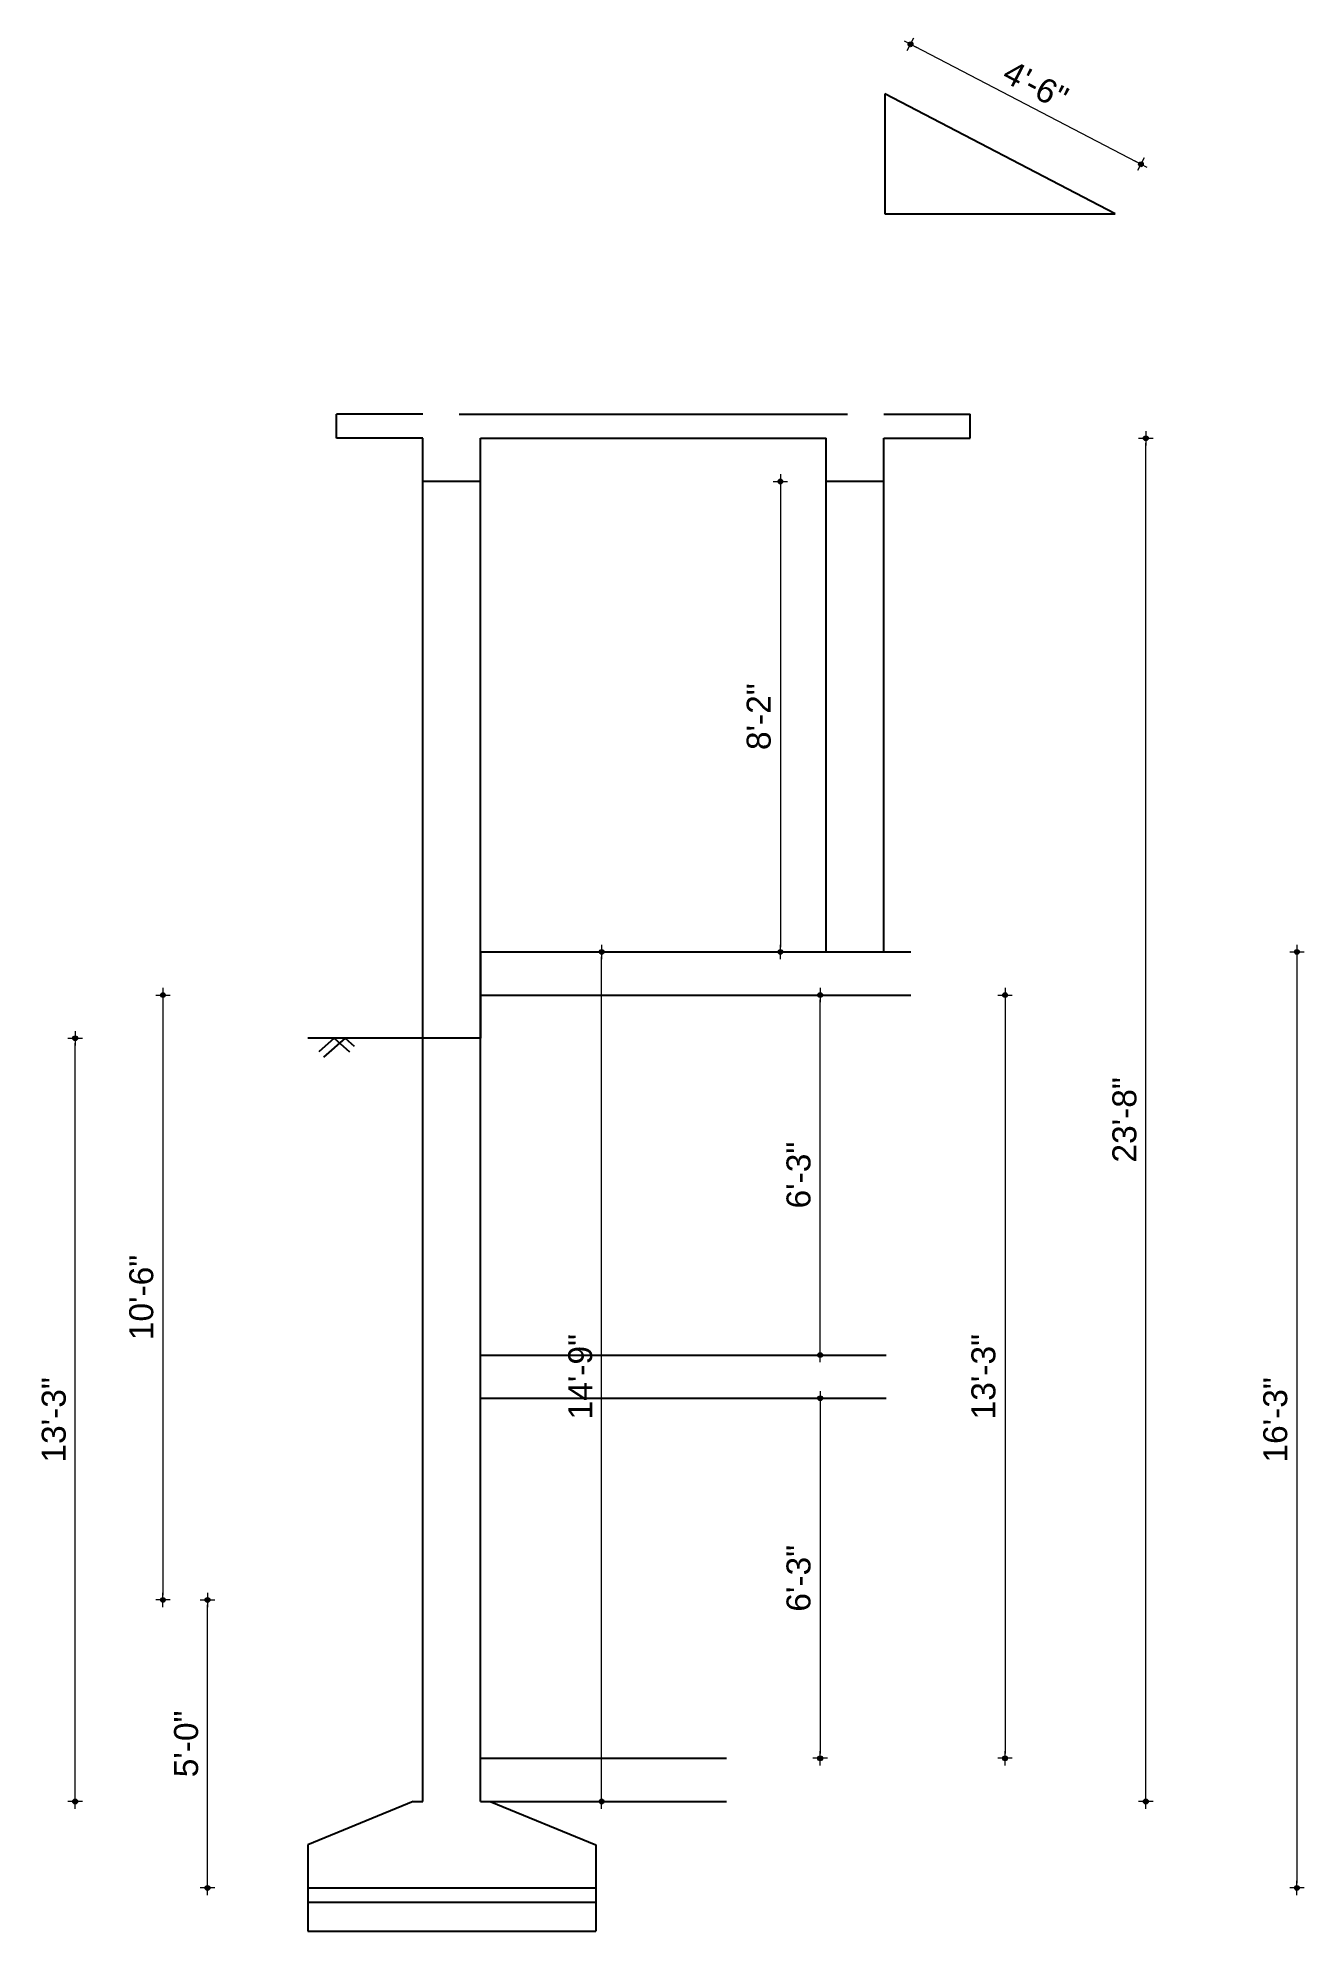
# Model space of a CAD drawing. Header units: inches. Extents: x 2695 to 4610, y -2753 to -2331.
# Drawn here: x 2694.7 to 2958.5, y -2752.9 to -2358.5 of the extents above; entities that cross this region are included whole.
import ezdxf

# ---------------------------------------------------------------- set-up
doc = ezdxf.new("R2010")
doc.units = ezdxf.units.IN
doc.header["$LTSCALE"] = 0.5
doc.header["$MEASUREMENT"] = 0
doc.header["$PDMODE"] = 66
doc.layers.add('hatch', color=9, linetype='Continuous', lineweight=0)
doc.layers.add('Toilet', color=7, linetype='Continuous', lineweight=25)
doc.styles.get("Standard").update_dxf_attribs({"font": 'arial.ttf'})
doc.dimstyles.new('S8', dxfattribs={"dimtxt": 5, "dimasz": 1, "dimexe": 6, "dimexo": 18, "dimgap": 1.9375, "dimtad": 1, "dimdec": 0, "dimzin": 3, "dimdsep": 46, "dimlunit": 4, "dimtxsty": 'Standard', "dimblk": 'dot 2', "dimcen": 12, "dimse1": 1, "dimse2": 1, "dimclrd": 1, "dimclre": 1, "dimclrt": 256, "dimadec": 0, "dimazin": 0, "dimtfac": 0.75, "dimtdec": 0, "dimtix": 1, "dimtmove": 1, "dimatfit": 3, "dimldrblk": 'DOT', "dimfxl": 1, "dimtolj": 1, "dimtzin": 0, "dimlwd": 9, "dimlwe": 9, "dimarcsym": 0})

msp = doc.modelspace()

# ---------------------------------------------------------------- blocks, each defined once
blk = doc.blocks.new('dot1')
at = {"layer": 'hatch'}
h = blk.add_hatch(color=256, dxfattribs=at)
edge = h.paths.add_edge_path()
edge.add_arc((0, 0), 1, 0, 360)
for p, q in [((3, 0), (-3, 0)), ((0, 3), (0, -3))]:
    blk.add_line(p, q, dxfattribs=at)
blk.add_circle((0, 0), 1, dxfattribs=at)
blk = doc.blocks.new('dot 2')
at = {"layer": 'hatch', "xscale": 0.5, "yscale": 0.5, "zscale": 0.5}
blk.add_blockref('dot1', (0, 0), dxfattribs=at)
blk = doc.blocks.new('*D734')
at = {"layer": 'Defpoints', "color": 0, "transparency": 16777216}
for p in [(2786.89, -2557.88), (2720.73, -2683.88), (2750.89, -2683.88)]:
    blk.add_point(p, dxfattribs=at)
at = {"layer": 'Toilet', "color": 1, "lineweight": 9, "transparency": 16777216}
blk.add_line((2720.73, -2558.88), (2720.73, -2682.88), dxfattribs=at)
for p, rotation in [((2720.73, -2557.88), 90), ((2720.73, -2683.88), 270)]:
    blk.add_blockref('dot 2', p, dxfattribs=dict(at, rotation=rotation))
at = {"layer": 'Toilet', "transparency": 16777216, "insert": (2716.24, -2620.88), "char_height": 5, "attachment_point": 5, "rotation": 90}
blk.add_mtext('\\A1;10\'-6"', dxfattribs=at)
blk = doc.blocks.new('_Dot')
at = {"color": 0, "linetype": 'ByBlock', "lineweight": -2}
blk.add_line((-0.5, 0), (-1, 0), dxfattribs=at)
at = {"color": 0, "linetype": 'ByBlock', "const_width": 0.5}
blk.add_lwpolyline([(-0.25, 0, 1), (0.25, 0, 1)], format="xyb", close=True, dxfattribs=at)
blk = doc.blocks.new('*D733')
at = {"layer": 'Defpoints', "color": 0, "transparency": 16777216}
for p in [(2786.89, -2557.88), (2786.89, -2716.88), (2896.19, -2716.88)]:
    blk.add_point(p, dxfattribs=at)
at = {"layer": 'Toilet', "color": 1, "lineweight": 9, "transparency": 16777216}
blk.add_line((2896.19, -2558.88), (2896.19, -2715.88), dxfattribs=at)
for p, rotation in [((2896.19, -2557.88), 90), ((2896.19, -2716.88), 270)]:
    blk.add_blockref('dot 2', p, dxfattribs=dict(at, rotation=rotation))
at = {"layer": 'Toilet', "transparency": 16777216, "insert": (2891.7, -2637.38), "char_height": 5, "attachment_point": 5, "rotation": 90}
blk.add_mtext('\\A1;13\'-3"', dxfattribs=at)
blk = doc.blocks.new('*D737')
at = {"layer": 'Defpoints', "color": 0, "transparency": 16777216}
for p in [(2858.89, -2450.88), (2849.37, -2548.88), (2858.89, -2548.88)]:
    blk.add_point(p, dxfattribs=at)
at = {"layer": 'Toilet', "color": 1, "lineweight": 9, "transparency": 16777216}
blk.add_line((2849.37, -2451.88), (2849.37, -2547.88), dxfattribs=at)
for p, rotation in [((2849.37, -2450.88), 90), ((2849.37, -2548.88), 270)]:
    blk.add_blockref('dot 2', p, dxfattribs=dict(at, rotation=rotation))
at = {"layer": 'Toilet', "transparency": 16777216, "insert": (2844.88, -2499.88), "char_height": 5, "attachment_point": 5, "rotation": 90}
blk.add_mtext('\\A1;8\'-2"', dxfattribs=at)
blk = doc.blocks.new('*D738')
at = {"layer": 'Defpoints', "color": 0, "transparency": 16777216}
for p in [(2786.89, -2641.88), (2786.89, -2716.88), (2857.66, -2716.88)]:
    blk.add_point(p, dxfattribs=at)
at = {"layer": 'Toilet', "color": 1, "lineweight": 9, "transparency": 16777216}
blk.add_line((2857.66, -2642.88), (2857.66, -2715.88), dxfattribs=at)
for p, rotation in [((2857.66, -2641.88), 90), ((2857.66, -2716.88), 270)]:
    blk.add_blockref('dot 2', p, dxfattribs=dict(at, rotation=rotation))
at = {"layer": 'Toilet', "transparency": 16777216, "insert": (2853.17, -2679.38), "char_height": 5, "attachment_point": 5, "rotation": 90}
blk.add_mtext('\\A1;6\'-3"', dxfattribs=at)
blk = doc.blocks.new('*D739')
at = {"layer": 'Defpoints', "color": 0, "transparency": 16777216}
for p in [(2786.89, -2557.88), (2857.66, -2557.88), (2786.89, -2632.88)]:
    blk.add_point(p, dxfattribs=at)
at = {"layer": 'Toilet', "color": 1, "lineweight": 9, "transparency": 16777216}
blk.add_line((2857.66, -2631.88), (2857.66, -2558.88), dxfattribs=at)
for p, rotation in [((2857.66, -2557.88), 90), ((2857.66, -2632.88), 270)]:
    blk.add_blockref('dot 2', p, dxfattribs=dict(at, rotation=rotation))
at = {"layer": 'Toilet', "transparency": 16777216, "insert": (2853.17, -2595.38), "char_height": 5, "attachment_point": 5, "rotation": 90}
blk.add_mtext('\\A1;6\'-3"', dxfattribs=at)
blk = doc.blocks.new('*D740')
at = {"layer": 'Defpoints', "color": 0, "transparency": 16777216}
for p in [(2876.48, -2359.8), (2871.1, -2370.13), (2919.1, -2395.13)]:
    blk.add_point(p, dxfattribs=at)
at = {"layer": 'Toilet', "color": 1, "lineweight": 9, "transparency": 16777216}
blk.add_line((2923.6, -2384.33), (2877.37, -2360.26), dxfattribs=at)
for p, rotation in [((2876.48, -2359.8), 152.4879973761485), ((2924.48, -2384.8), 332.4879973761486)]:
    blk.add_blockref('dot 2', p, dxfattribs=dict(at, rotation=rotation))
at = {"layer": 'Toilet', "transparency": 16777216, "insert": (2902.56, -2368.31), "char_height": 5, "attachment_point": 5, "rotation": 332.488}
blk.add_mtext('\\A1;4\'-6"', dxfattribs=at)
blk = doc.blocks.new('*D753')
at = {"layer": 'Defpoints', "color": 0, "transparency": 16777216}
for p in [(2786.89, -2548.88), (2786.89, -2743.88), (2956.99, -2743.88)]:
    blk.add_point(p, dxfattribs=at)
at = {"layer": 'Toilet', "color": 1, "lineweight": 9, "transparency": 16777216}
blk.add_line((2956.99, -2549.88), (2956.99, -2742.88), dxfattribs=at)
for p, rotation in [((2956.99, -2548.88), 90), ((2956.99, -2743.88), 270)]:
    blk.add_blockref('dot 2', p, dxfattribs=dict(at, rotation=rotation))
at = {"layer": 'Toilet', "transparency": 16777216, "insert": (2952.5, -2646.38), "char_height": 5, "attachment_point": 5, "rotation": 90}
blk.add_mtext('\\A1;16\'-3"', dxfattribs=at)

# ---------------------------------------------------------------- dimensions: what is measured, and where the dimension line sits
at = {"layer": 'Toilet'}
dim = msp.add_aligned_dim(p1=(2919.1, -2395.13), p2=(2871.1, -2370.13), distance=-11.65, dimstyle='S8', override={"dimfxl": 2, "dimfxlon": 1, "dimarcsym": 1}, dxfattribs=at)
dim.commit()
dim.dimension.update_dxf_attribs({"geometry": '*D740', "text_midpoint": (2902.56, -2368.31)})
for base, p1, p2 in [((2925.51, -2441.88), (2774.89, -2725.88), (2774.89, -2441.88)), ((2812.13, -2548.88), (2786.89, -2725.88), (2786.89, -2548.88)), ((2702.44, -2566.88), (2774.89, -2725.88), (2774.89, -2566.88)), ((2730.01, -2683.88), (2750.89, -2743.88), (2750.89, -2683.88))]:
    msp.add_linear_dim(base=base, p1=p1, p2=p2, angle=90, dimstyle='S8', override={"dimfxl": 2, "dimfxlon": 1, "dimarcsym": 1}, dxfattribs=at).render()
for base, p1, p2, picture, middle in [((2849.37, -2548.88), (2858.89, -2450.88), (2858.89, -2548.88), '*D737', (2844.88, -2499.88)), ((2956.99, -2743.88), (2786.89, -2548.88), (2786.89, -2743.88), '*D753', (2952.5, -2646.38)), ((2720.73, -2683.88), (2786.89, -2557.88), (2750.89, -2683.88), '*D734', (2716.24, -2620.88)), ((2896.19, -2716.88), (2786.89, -2557.88), (2786.89, -2716.88), '*D733', (2891.7, -2637.38)), ((2857.66, -2557.88), (2786.89, -2632.88), (2786.89, -2557.88), '*D739', (2853.17, -2595.38)), ((2857.66, -2716.88), (2786.89, -2641.88), (2786.89, -2716.88), '*D738', (2853.17, -2679.38))]:
    dim = msp.add_linear_dim(base=base, p1=p1, p2=p2, angle=90, dimstyle='S8', override={"dimfxl": 2, "dimfxlon": 1, "dimarcsym": 1}, dxfattribs=at)
    dim.commit()
    dim.dimension.update_dxf_attribs({"geometry": picture, "text_midpoint": middle})

# ---------------------------------------------------------------- linework, layer by layer
at = {"layer": 'Toilet'}
for p, q in [((2871.1, -2370.13), (2871.1, -2395.13)), ((2919.1, -2395.13), (2871.1, -2370.13)), ((2871.1, -2395.13), (2919.1, -2395.13)), ((2774.89, -2436.88), (2756.89, -2436.88)), ((2756.89, -2441.88), (2756.89, -2436.88)), ((2782.44, -2436.88), (2863.35, -2436.88)), ((2870.89, -2436.88), (2888.89, -2436.88)), ((2888.89, -2441.88), (2888.89, -2436.88)), ((2774.89, -2441.88), (2756.89, -2441.88)), ((2774.89, -2548.88), (2774.89, -2441.88)), ((2786.89, -2548.88), (2786.89, -2441.88)), ((2786.89, -2441.88), (2858.89, -2441.88)), ((2858.89, -2548.88), (2858.89, -2441.88)), ((2870.89, -2548.88), (2870.89, -2441.88)), ((2870.89, -2441.88), (2888.89, -2441.88)), ((2786.89, -2450.88), (2774.89, -2450.88)), ((2870.89, -2450.88), (2858.89, -2450.88)), ((2774.89, -2566.88), (2774.89, -2548.88)), ((2786.89, -2725.88), (2786.89, -2548.88)), ((2786.89, -2548.88), (2876.54, -2548.88)), ((2786.89, -2548.88), (2786.89, -2566.88)), ((2786.89, -2557.88), (2876.54, -2557.88)), ((2786.89, -2566.88), (2750.89, -2566.88)), ((2756.4, -2566.88), (2753.21, -2569.68)), ((2758.68, -2566.88), (2754.2, -2570.81)), ((2756.4, -2566.88), (2759.6, -2569.68)), ((2758.68, -2566.88), (2760.58, -2568.55)), ((2774.89, -2575.88), (2774.89, -2566.88)), ((2774.89, -2725.88), (2774.89, -2575.88)), ((2786.89, -2632.88), (2871.39, -2632.88)), ((2786.89, -2641.88), (2871.39, -2641.88)), ((2786.89, -2716.88), (2838.15, -2716.88)), ((2772.89, -2725.88), (2750.89, -2734.88)), ((2772.89, -2725.88), (2774.89, -2725.88)), ((2786.89, -2725.88), (2788.89, -2725.88)), ((2786.89, -2725.88), (2838.15, -2725.88)), ((2788.89, -2725.88), (2810.89, -2734.88)), ((2750.89, -2734.88), (2750.89, -2743.88)), ((2810.89, -2734.88), (2810.89, -2743.88)), ((2750.89, -2743.88), (2810.89, -2743.88)), ((2750.89, -2743.88), (2750.89, -2752.88)), ((2810.89, -2743.88), (2810.89, -2752.88)), ((2750.89, -2746.88), (2810.89, -2746.88)), ((2750.89, -2752.88), (2810.89, -2752.88))]:
    msp.add_line(p, q, dxfattribs=at)

msp.set_redraw_order([(e.dxf.handle, doc.entitydb.next_handle()) for e in msp.query("TEXT MTEXT ATTDEF DIMENSION ARC_DIMENSION")])  # texts and dimensions are drawn at this point

doc.saveas('drawing.dxf')
